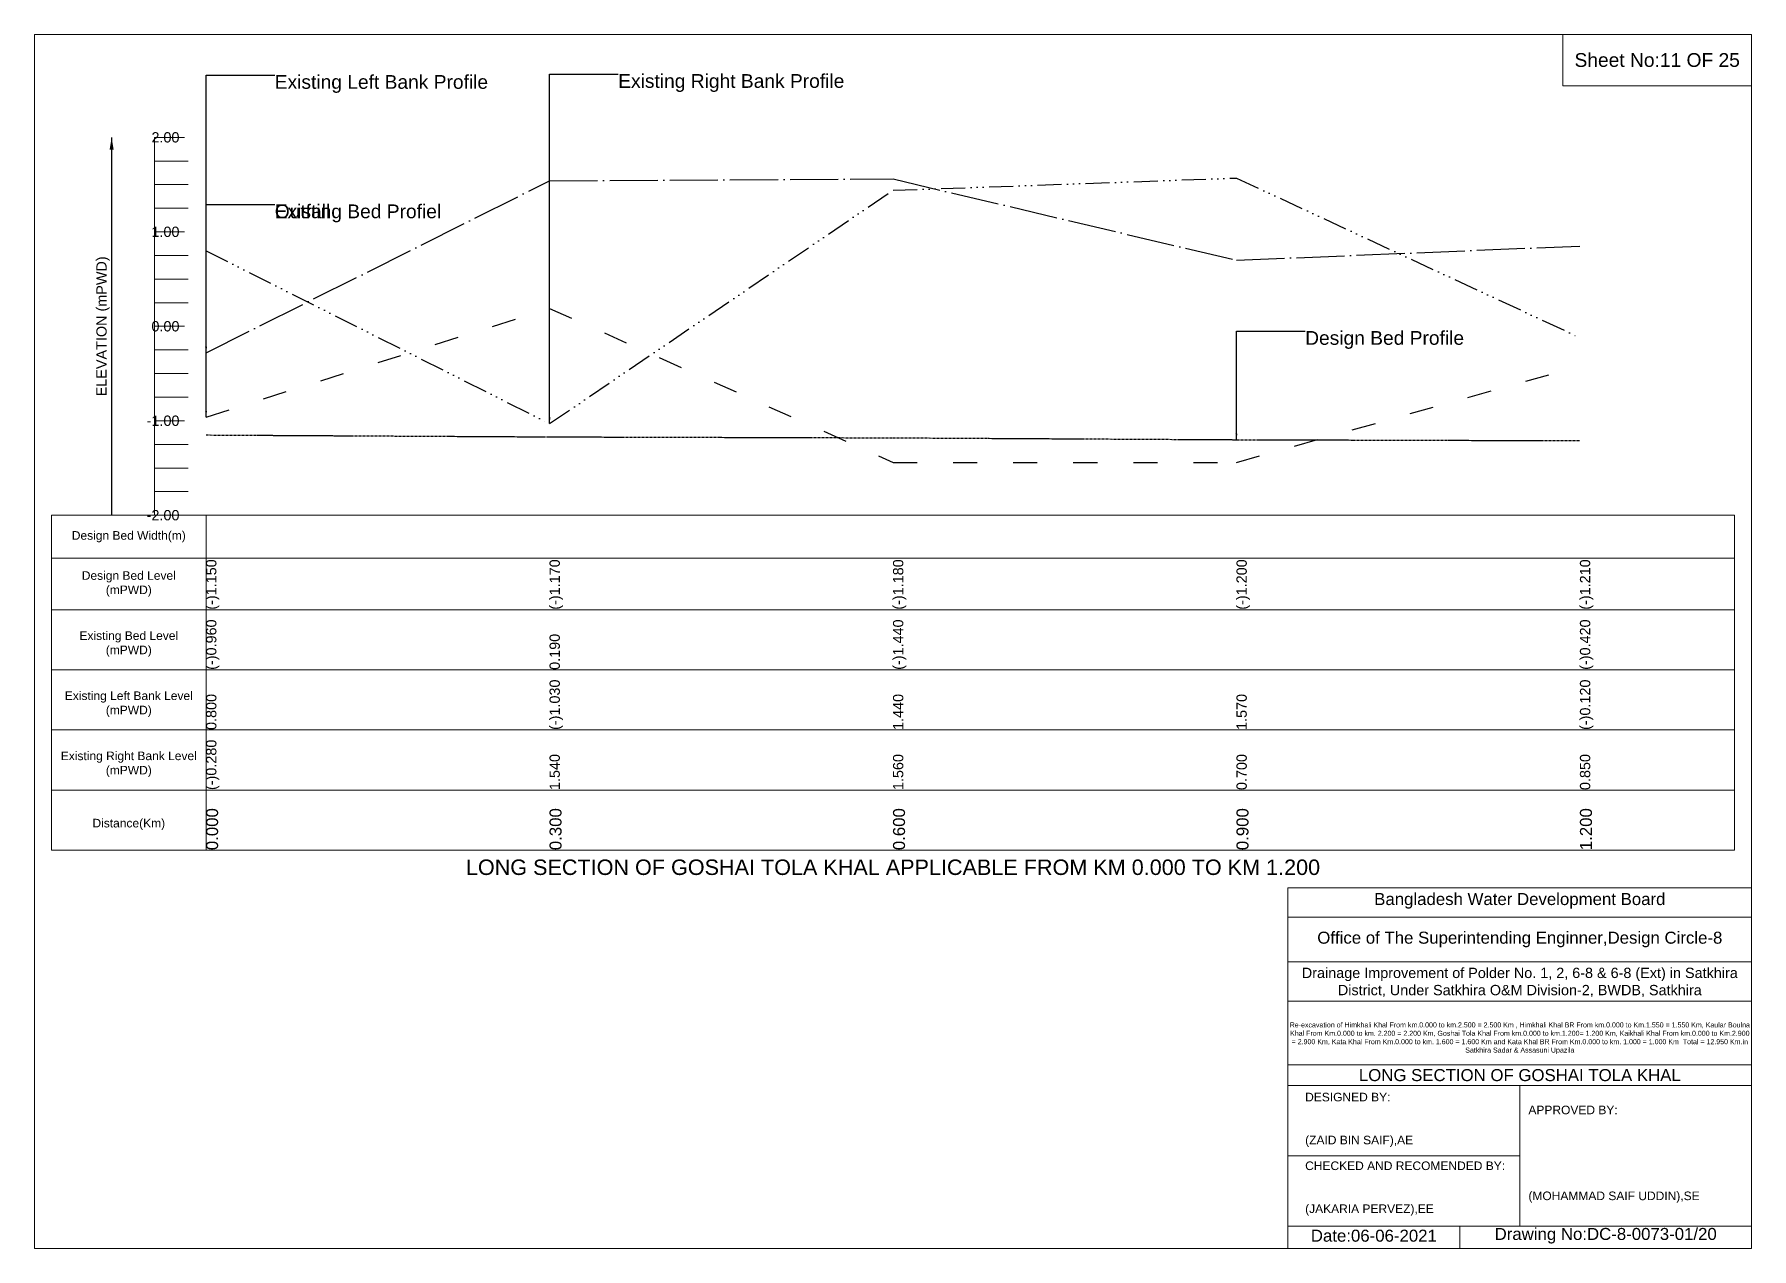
# Model space of a CAD drawing. Header units: inches. Extents: x 93000 to 346000, y -4242 to 0.
# Drawn here: x 200000 to 206000, y -4242 to 0 of the extents above; entities that cross this region are included whole.
import ezdxf

# ---------------------------------------------------------------- set-up
doc = ezdxf.new("R2010")
doc.units = ezdxf.units.IN
doc.header["$LTSCALE"] = 7
doc.header["$MEASUREMENT"] = 0
for name, pattern in [('ACAD_ISO03W100', [30, 12, -18]), ('ACAD_ISO04W100', [30, 24, -3, 0, -3]), ('ACAD_ISO14W100', [24, 12, -3, 0, -3, 0, -3, 0, -3]), ('CENTER', [2, 1.25, -0.25, 0.25, -0.25])]:
    doc.linetypes.add(name, pattern=pattern)
for name, color, linetype, lineweight in [('Cross section Data Border', 7, 'Continuous', 9), ('Design Bed Level Long Section', 7, 'CENTER', 25), ('Existing Bed Level for Long Section', 7, 'ACAD_ISO03W100', 25), ('Existing Left Bank of Long section', 7, 'ACAD_ISO04W100', 25), ('Existing Right Bank of Long Section', 7, 'ACAD_ISO14W100', 25), ('Long Section Border', 7, 'Continuous', 9), ('Long Section Labels', 7, 'Continuous', 9), ('Vscale for Long Section', 7, 'Continuous', 9)]:
    doc.layers.add(name, color=color, linetype=linetype, lineweight=lineweight)
doc.styles.get("Standard").update_dxf_attribs({"font": 'arial.ttf'})
doc.dimstyles.get("Standard").update_dxf_attribs({"dimtxt": 0.18, "dimasz": 0.18, "dimexe": 0.18, "dimexo": 0.0625, "dimgap": 0.09, "dimtad": 0, "dimtih": 1, "dimtoh": 1, "dimdec": 4, "dimzin": 0, "dimdsep": 46, "dimtxsty": 'Standard', "dimcen": 0.09, "dimadec": 0, "dimazin": 0, "dimtfac": 1, "dimtdec": 4, "dimtofl": 0, "dimtmove": 0, "dimatfit": 3, "dimfxl": 0, "dimtolj": 1, "dimtzin": 0, "dimarcsym": 0})

msp = doc.modelspace()

# ---------------------------------------------------------------- texts
at = {"layer": 'Cross section Data Border', "attachment_point": 5}
for s, insert, char_height in [('Sheet No:11 OF 25', (205670, -90), 48), ('Bangladesh Water Development Board', (205190, -3027), 42), ('Office of The Superintending Enginner,Design Circle-8', (205190, -3162), 42)]:
    msp.add_mtext(s, dxfattribs=dict(at, insert=insert, char_height=char_height))
at = {"layer": 'Cross section Data Border'}
for s, insert, char_height, width, attachment_point in [('Drainage Improvement of Polder No. 1, 2, 6-8 & 6-8 (Ext) in Satkhira District, Under Satkhira O&M Division-2, BWDB, Satkhira', (205190, -3312), 36, 1680, 5), ('Re-excavation of Himkhali Khal From km.0.000 to km.2.500 = 2.500 Km , Himkhali Khal BR From km.0.000 to Km.1.550 = 1.550 Km, Kaular Boulna Khal From Km.0.000 to km. 2.200 = 2.200 Km, Goshai Tola Khal From km.0.000 to km.1.200= 1.200 Km, Kaikhali Khal From km.0.000 to Km.2.900 = 2.900 Km, Kata Khal From Km.0.000 to km. 1.600 = 1.600 Km and Kata Khal BR From Km.0.000 to km. 1.000 = 1.000 Km  Total = 12.950 Km.in Satkhira Sadar & Assasuni Upazila', (205190, -3507), 17.611, 1620, 5), ('LONG SECTION OF GOSHAI TOLA KHAL', (205190, -3636), 42, 1680, 5), ('DESIGNED BY:\\P\\P\\P(ZAID BIN SAIF),AE', (204440, -3792), 30, 840, 4), ('APPROVED BY:\\P\\P\\P\\P\\P\\P(MOHAMMAD SAIF UDDIN),SE', (205220, -3912), 30, 840, 4), ('CHECKED AND RECOMENDED BY:\\P\\P\\P(JAKARIA PERVEZ),EE', (204440, -4032), 30, 840, 4), ('Date:06-06-2021', (204680, -4197), 42, 840, 5), ('Drawing No:DC-8-0073-01/20', (205490, -4197), 42, 1320, 5)]:
    msp.add_mtext(s, dxfattribs=dict(at, insert=insert, char_height=char_height, width=width, attachment_point=attachment_point))
at = {"layer": 'Long Section Border', "attachment_point": 5}
for s, insert, char_height in [('Design Bed Width(m)', (200330, -1755), 30), ('Design Bed Level\\P(mPWD)', (200330, -1920), 30), ('Existing Bed Level\\P(mPWD)', (200330, -2130), 30), ('Existing Left Bank Level\\P(mPWD)', (200330, -2340), 30), ('Existing Right Bank Level\\P(mPWD)', (200330, -2550), 30), ('Distance(Km)', (200330, -2760), 30), ('LONG SECTION OF GOSHAI TOLA KHAL APPLICABLE FROM KM 0.000 TO KM 1.200', (203000, -2910), 54)]:
    msp.add_mtext(s, dxfattribs=dict(at, insert=insert, char_height=char_height))
at = {"layer": 'Long Section Labels', "char_height": 48, "attachment_point": 1}
for s, insert in [('Existing Left Bank Profile', (200840, -142.2)), ('Existing Right Bank Profile', (202040, -138.9)), ('Outfall', (200840, -594.3)), ('Existing Bed Profiel', (200840, -594.3)), ('Design Bed Profile', (204440, -1036.5))]:
    msp.add_mtext(s, dxfattribs=dict(at, insert=insert))
at = {"layer": 'Vscale for Long Section', "char_height": 36, "attachment_point": 6}
for s, insert in [('2.00', (200507, -360)), ('1.00', (200507, -690)), ('0.00', (200507, -1020)), ('-1.00', (200507, -1350)), ('-2.00', (200507, -1680))]:
    msp.add_mtext(s, dxfattribs=dict(at, insert=insert))
at = {"layer": 'Vscale for Long Section', "rotation": 90}
for s, insert, char_height, attachment_point in [('ELEVATION (mPWD)', (200240, -1020), 36, 5), ('(-)1.150', (200600, -2010), 36, 1), ('(-)1.170', (201800, -2010), 36, 1), ('(-)1.180', (203000, -2010), 36, 1), ('(-)1.200', (204200, -2010), 36, 1), ('(-)1.210', (205400, -2010), 36, 1), ('(-)0.960', (200600, -2220), 36, 1), ('0.190', (201800, -2220), 36, 1), ('(-)1.440', (203000, -2220), 36, 1), ('(-)1.440', (203000, -2220), 36, 1), ('(-)0.420', (205400, -2220), 36, 1), ('(-)1.030', (201800, -2430), 36, 1), ('(-)0.120', (205400, -2430), 36, 1), ('0.800', (200600, -2430), 36, 1), ('1.440', (203000, -2430), 36, 1), ('1.570', (204200, -2430), 36, 1), ('(-)0.280', (200600, -2640), 36, 1), ('1.540', (201800, -2640), 36, 1), ('1.560', (203000, -2640), 36, 1), ('0.700', (204200, -2640), 36, 1), ('0.850', (205400, -2640), 36, 1), ('0.000', (200600, -2850), 42, 1), ('0.300', (201800, -2850), 42, 1), ('0.600', (203000, -2850), 42, 1), ('0.900', (204200, -2850), 42, 1), ('1.200', (205400, -2850), 42, 1)]:
    msp.add_mtext(s, dxfattribs=dict(at, insert=insert, char_height=char_height, attachment_point=attachment_point))

# ---------------------------------------------------------------- linework, layer by layer
at = {"layer": 'Cross section Data Border'}
for points in [[(200000, 0), (206000, 0), (206000, -4242), (200000, -4242)], [(205340, 0), (206000, 0), (206000, -180), (205340, -180)]]:
    msp.add_lwpolyline(points, close=True, dxfattribs=at)
for points in [[(204380, -4242), (204380, -2982), (206000, -2982)], [(204380, -3084), (206000, -3084)], [(204380, -3240), (206000, -3240)], [(204380, -3378), (206000, -3378)], [(204380, -3600), (206000, -3600)], [(204380, -3672), (206000, -3672)], [(205190, -3672), (205190, -4164)], [(204380, -3918), (205190, -3918)], [(204380, -4164), (206000, -4164)], [(204980, -4164), (204980, -4242)]]:
    msp.add_lwpolyline(points, dxfattribs=at)
at = {"layer": 'Design Bed Level Long Section'}
msp.add_lwpolyline([(200600, -1399.5), (201800, -1406.1), (203000, -1409.4), (204200, -1416), (205400, -1419.3)], dxfattribs=at)
at = {"layer": 'Existing Bed Level for Long Section'}
msp.add_lwpolyline([(200600, -1336.8), (201800, -957.3), (203000, -1495.2), (204200, -1495.2), (205400, -1158.6)], dxfattribs=at)
at = {"layer": 'Existing Left Bank of Long section'}
msp.add_lwpolyline([(200600, -1112.4), (201800, -511.8), (203000, -505.2), (204200, -789), (205400, -739.5)], dxfattribs=at)
at = {"layer": 'Existing Right Bank of Long Section'}
msp.add_lwpolyline([(200600, -756), (201800, -1359.9), (203000, -544.8), (204200, -501.9), (205400, -1059.6)], dxfattribs=at)
at = {"layer": 'Long Section Border'}
msp.add_lwpolyline([(200060, -1680), (205940, -1680), (205940, -2850), (200060, -2850)], close=True, dxfattribs=at)
for points in [[(200600, -1680), (200600, -2850)], [(200060, -1830), (205940, -1830)], [(200060, -2010), (205940, -2010)], [(200060, -2220), (205940, -2220)], [(200060, -2430), (205940, -2430)], [(200060, -2640), (205940, -2640)]]:
    msp.add_lwpolyline(points, dxfattribs=at)
at = {"layer": 'Vscale for Long Section'}
for points in [[(200420, -1680), (200420, -1350), (200420, -1020), (200420, -690), (200420, -360)], [(200420, -360), (200525, -360)], [(200420, -442.5), (200537, -442.5)], [(200420, -525), (200537, -525)], [(200420, -607.5), (200537, -607.5)], [(200420, -690), (200525, -690)], [(200420, -772.5), (200537, -772.5)], [(200420, -855), (200537, -855)], [(200420, -937.5), (200537, -937.5)], [(200420, -1020), (200525, -1020)], [(200420, -1102.5), (200537, -1102.5)], [(200420, -1185), (200537, -1185)], [(200420, -1267.5), (200537, -1267.5)], [(200420, -1350), (200525, -1350)], [(200420, -1432.5), (200537, -1432.5)], [(200420, -1515), (200537, -1515)], [(200420, -1597.5), (200537, -1597.5)], [(200420, -1680), (200525, -1680)]]:
    msp.add_lwpolyline(points, dxfattribs=at)

msp.set_redraw_order([(e.dxf.handle, doc.entitydb.next_handle()) for e in msp.query("TEXT MTEXT ATTDEF DIMENSION ARC_DIMENSION")])  # texts and dimensions are drawn at this point

# ---------------------------------------------------------------- leaders
at = {"layer": 'Long Section Labels', "annotation_type": 0, "has_hookline": 1, "hookline_direction": 0}
for points, text_width in [([(200600, -1112.4), (200600, -142.2), (200839.9, -142.2)], 737.4), ([(201800, -1359.9), (201800, -138.9), (202039.9, -138.9)], 782), ([(200600, -1336.8), (200600, -594.3), (200839.9, -594.3)], 571.4), ([(200600, -1336.8), (200600, -594.3), (200839.9, -594.3)], 185.8), ([(204200, -1416), (204200, -1036.5), (204439.9, -1036.5)], 547.4)]:
    msp.add_leader(points, dimstyle='Standard', override={"dimasz": 21.6}, dxfattribs=dict(at, text_width=text_width))
at = {"layer": 'Vscale for Long Section'}
msp.add_leader([(200270, -360), (200270, -1680)], dimstyle='Standard', override={"dimasz": 43.2}, dxfattribs=at)

doc.saveas('drawing.dxf')
